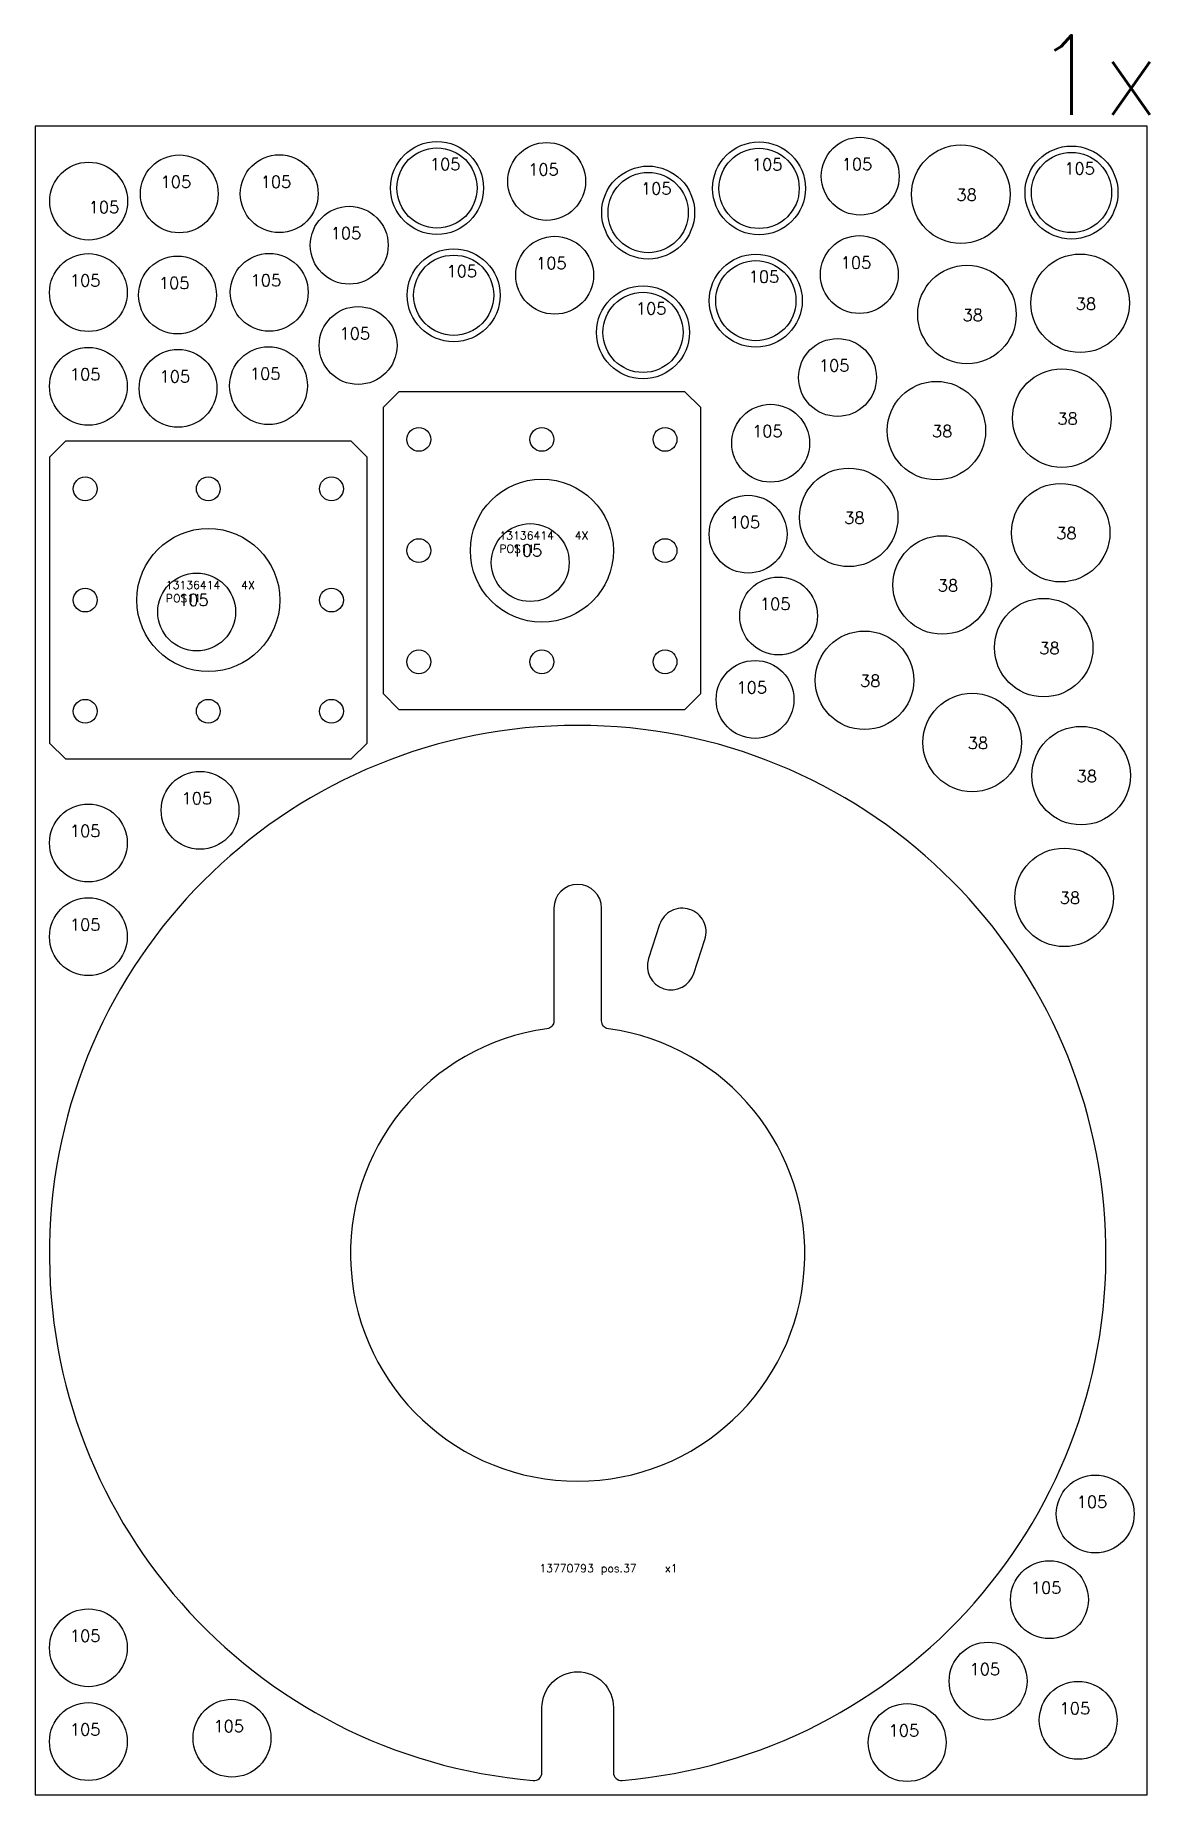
# Model space of a CAD drawing. Header units: millimetres. Extents: x 0 to 16240, y 0 to 2266.
# Drawn here: x 10360 to 11763, y 0 to 2215 of the extents above; entities that cross this region are included whole.
import ezdxf

# ---------------------------------------------------------------- set-up
doc = ezdxf.new("R2010")
doc.units = ezdxf.units.MM
for name, color, linetype in [('--NestedParts--', 7, 'Continuous'), ('sheet', 24, 'Continuous'), ('Texto', 7, 'Continuous')]:
    doc.layers.add(name, color=color, linetype=linetype)
doc.styles.get("Standard").update_dxf_attribs({"font": 'txt.shx'})

msp = doc.modelspace()

# ---------------------------------------------------------------- texts
at = {"insert": (11617.7, 2214.6), "char_height": 100, "attachment_point": 1}
msp.add_mtext_dynamic_manual_height_columns('1x', width=763.866, gutter_width=1, heights=[0], dxfattribs=at)
at = {"layer": 'Texto', "color": 3, "attachment_point": 1}
for s, insert, char_height, width in [('105', (10856.9, 2059.9), 15, 42.531), ('105', (11375.4, 2059.8), 15, 42.531), ('105', (10643.9, 2037.7), 15, 42.531), ('105', (10980.6, 2053.1), 15, 42.531), ('105', (11262.3, 2059.5), 15, 42.531), ('105', (11655.7, 2054.3), 15, 42.531), ('105', (10517.9, 2037.5), 15, 42.531), ('105', (11122.7, 2029.1), 15, 42.531), ('38', (11519.9, 2021.3), 15, 42.531), ('105', (10427.3, 2005.8), 15, 42.531), ('105', (10732, 1972.9), 15, 42.531), ('105', (10990.6, 1935.1), 15, 42.531), ('105', (11374.2, 1935.9), 15, 42.531), ('105', (10403.6, 1913.3), 15, 42.531), ('105', (10515.7, 1910.2), 15, 42.531), ('105', (10631.2, 1913.6), 15, 42.531), ('105', (10877.8, 1925), 15, 42.531), ('105', (11258.3, 1918.2), 15, 42.531), ('38', (11670.1, 1884), 15, 42.531), ('105', (11116.2, 1878.2), 15, 42.531), ('38', (11527.6, 1869.9), 15, 42.531), ('105', (10743.2, 1846.6), 15, 42.531), ('105', (10403.6, 1795.3), 15, 42.531), ('105', (10630.3, 1796.1), 15, 42.531), ('105', (11346.7, 1806.4), 15, 42.531), ('105', (10516.5, 1792.7), 15, 42.531), ('38', (11647, 1739.5), 15, 42.531), ('105', (11262.6, 1723.7), 15, 42.531), ('38', (11489.1, 1723.7), 15, 42.531), ('105', (11234.2, 1609.1), 15, 42.531), ('38', (11378.6, 1614.6), 15, 42.531), ('38', (11645.6, 1595.3), 15, 42.531), ('13136414\\PPOS11', (10944.5, 1589.9), 10, 54.946), ('105', (10959.9, 1573.5), 15, 42.531), ('^I4X', (10999.4, 1589.9), 10, 54.946), ('38', (11496.4, 1529.5), 15, 42.531), ('13136414\\PPOS11', (10524.5, 1527.6), 10, 54.946), ('105', (10539.9, 1511.3), 15, 42.531), ('^I4X', (10579.4, 1527.6), 10, 54.946), ('105', (11272.5, 1506.3), 15, 42.531), ('38', (11624.2, 1450.6), 15, 42.531), ('105', (11242.9, 1401.2), 15, 42.531), ('38', (11398.5, 1409.5), 15, 42.531), ('38', (11534.2, 1331.3), 15, 42.531), ('38', (11671.2, 1289.5), 15, 42.531), ('105', (10544.2, 1261.7), 15, 42.531), ('105', (10403.6, 1220.6), 15, 42.531), ('38', (11650, 1136.3), 15, 42.531), ('105', (10403.6, 1102.6), 15, 42.531), ('105', (11671.3, 376.1), 15, 42.531), ('13770793 pos.37    x1', (10994.8, 290.1), 10, 335.081), ('105', (11613.5, 268.2), 15, 42.531), ('105', (10403.6, 207.6), 15, 42.531), ('105', (11536.4, 165.6), 15, 42.531), ('105', (11649.8, 116.3), 15, 42.531), ('105', (10403.6, 89.6), 15, 42.531), ('105', (10584.4, 93.9), 15, 42.531), ('105', (11434.5, 88.4), 15, 42.531)]:
    msp.add_mtext(s, dxfattribs=dict(at, insert=insert, char_height=char_height, width=width))

# ---------------------------------------------------------------- linework, layer by layer
at = {"layer": '--NestedParts--', "color": 7}
for points in [[(10818, 1365.9), (11178, 1365.9), (11198, 1385.9), (11198, 1745.9), (11178, 1765.9), (10818, 1765.9), (10798, 1745.9), (10798, 1385.9)], [(10398, 1303.7), (10758, 1303.7), (10778, 1323.7), (10778, 1683.7), (10758, 1703.7), (10398, 1703.7), (10378, 1683.7), (10378, 1323.7)]]:
    msp.add_lwpolyline(points, close=True, dxfattribs=at)
for points in [[(10987.2, 18.1, 0.439057), (10998.1, 28.1), (10998.1, 109.8, -0.414214), (11043.1, 154.8), (11043.1, 154.8, -0.414214), (11088.1, 109.8), (11088.1, 28.1, 0.439057), (11098.9, 18.1, 23.776123)], [(11004.4, 964.1, 14.732121), (11081.7, 964.1, -0.375047), (11073.1, 974.1), (11073.1, 1115.8, 0.999998), (11013.1, 1115.8), (11013.1, 974.1, -0.375047)], [(11184, 1114.4, 0.414214), (11146.2, 1095.2), (11132.3, 1052.4, 0.999997), (11189.4, 1033.8), (11203.3, 1076.6, 0.414214)]]:
    msp.add_lwpolyline(points, format="xyb", close=True, dxfattribs=at)
for centre, radius in [((11398.8, 2037.2), 49), ((10541.4, 2014.9), 49), ((10667.3, 2015.1), 49), ((10865.9, 2022.3), 58.5), ((10865.9, 2022.3), 50.5), ((11004, 2030.6), 49), ((11271.4, 2021.8), 58.5), ((11271.4, 2021.8), 50.5), ((11525.5, 2014.5), 62), ((11664.8, 2016.6), 58.5), ((11664.8, 2016.6), 50.5), ((10427.3, 2005.8), 49), ((11131.8, 1991.4), 58.5), ((11131.8, 1991.4), 50.5), ((10755.4, 1950.3), 49), ((11014.1, 1912.5), 49), ((11397.7, 1913.4), 49), ((10427, 1890.7), 49), ((10539.2, 1887.6), 49), ((10654.7, 1891), 49), ((10886.9, 1887.3), 58.5), ((10886.9, 1887.3), 50.5), ((11267.3, 1880.5), 58.5), ((11267.3, 1880.5), 50.5), ((11675.7, 1877.2), 62), ((11533.2, 1863.1), 62), ((11125.3, 1840.6), 58.5), ((11125.3, 1840.6), 50.5), ((10766.6, 1824.1), 49), ((10427, 1772.7), 49), ((10539.9, 1770.1), 49), ((10653.8, 1773.5), 49), ((11370.2, 1783.8), 49), ((11652.6, 1732.7), 62), ((11494.7, 1716.9), 62), ((11286, 1701.1), 49), ((10843, 1705.9), 15), ((10998, 1705.9), 15), ((11153, 1705.9), 15), ((11384.3, 1607.8), 62), ((10423, 1643.7), 15), ((10578, 1643.7), 15), ((10733, 1643.7), 15), ((10998, 1565.9), 90), ((11651.2, 1588.5), 62), ((11257.6, 1586.6), 49), ((10983.3, 1550.9), 49), ((10578, 1503.7), 90), ((10843, 1565.9), 15), ((11153, 1565.9), 15), ((11502, 1522.7), 62), ((10563.3, 1488.7), 49), ((11296, 1483.7), 49), ((10423, 1503.7), 15), ((10733, 1503.7), 15), ((11629.8, 1443.8), 62), ((11404.1, 1402.7), 62), ((10843, 1425.9), 15), ((10998, 1425.9), 15), ((11153, 1425.9), 15), ((11266.4, 1378.6), 49), ((10423, 1363.7), 15), ((10578, 1363.7), 15), ((10733, 1363.7), 15), ((11539.8, 1324.5), 62), ((11676.9, 1282.7), 62), ((10567.6, 1239.1), 49), ((10427, 1198), 49), ((11655.6, 1129.5), 62), ((10427, 1080), 49), ((11694.7, 353.5), 49), ((11637, 245.6), 49), ((10427, 185), 49), ((11559.8, 143.1), 49), ((11673.2, 93.8), 49), ((10427, 67), 49), ((10607.8, 71.3), 49), ((11457.9, 65.8), 49)]:
    msp.add_circle(centre, radius, dxfattribs=at)
at = {"layer": 'sheet', "color": 7}
msp.add_lwpolyline([(10360, 0), (11760, 0), (11760, 2100), (10360, 2100)], close=True, dxfattribs=at)

msp.set_redraw_order([(e.dxf.handle, doc.entitydb.next_handle()) for e in msp.query("TEXT MTEXT ATTDEF DIMENSION ARC_DIMENSION")])  # texts and dimensions are drawn at this point

doc.saveas('drawing.dxf')
